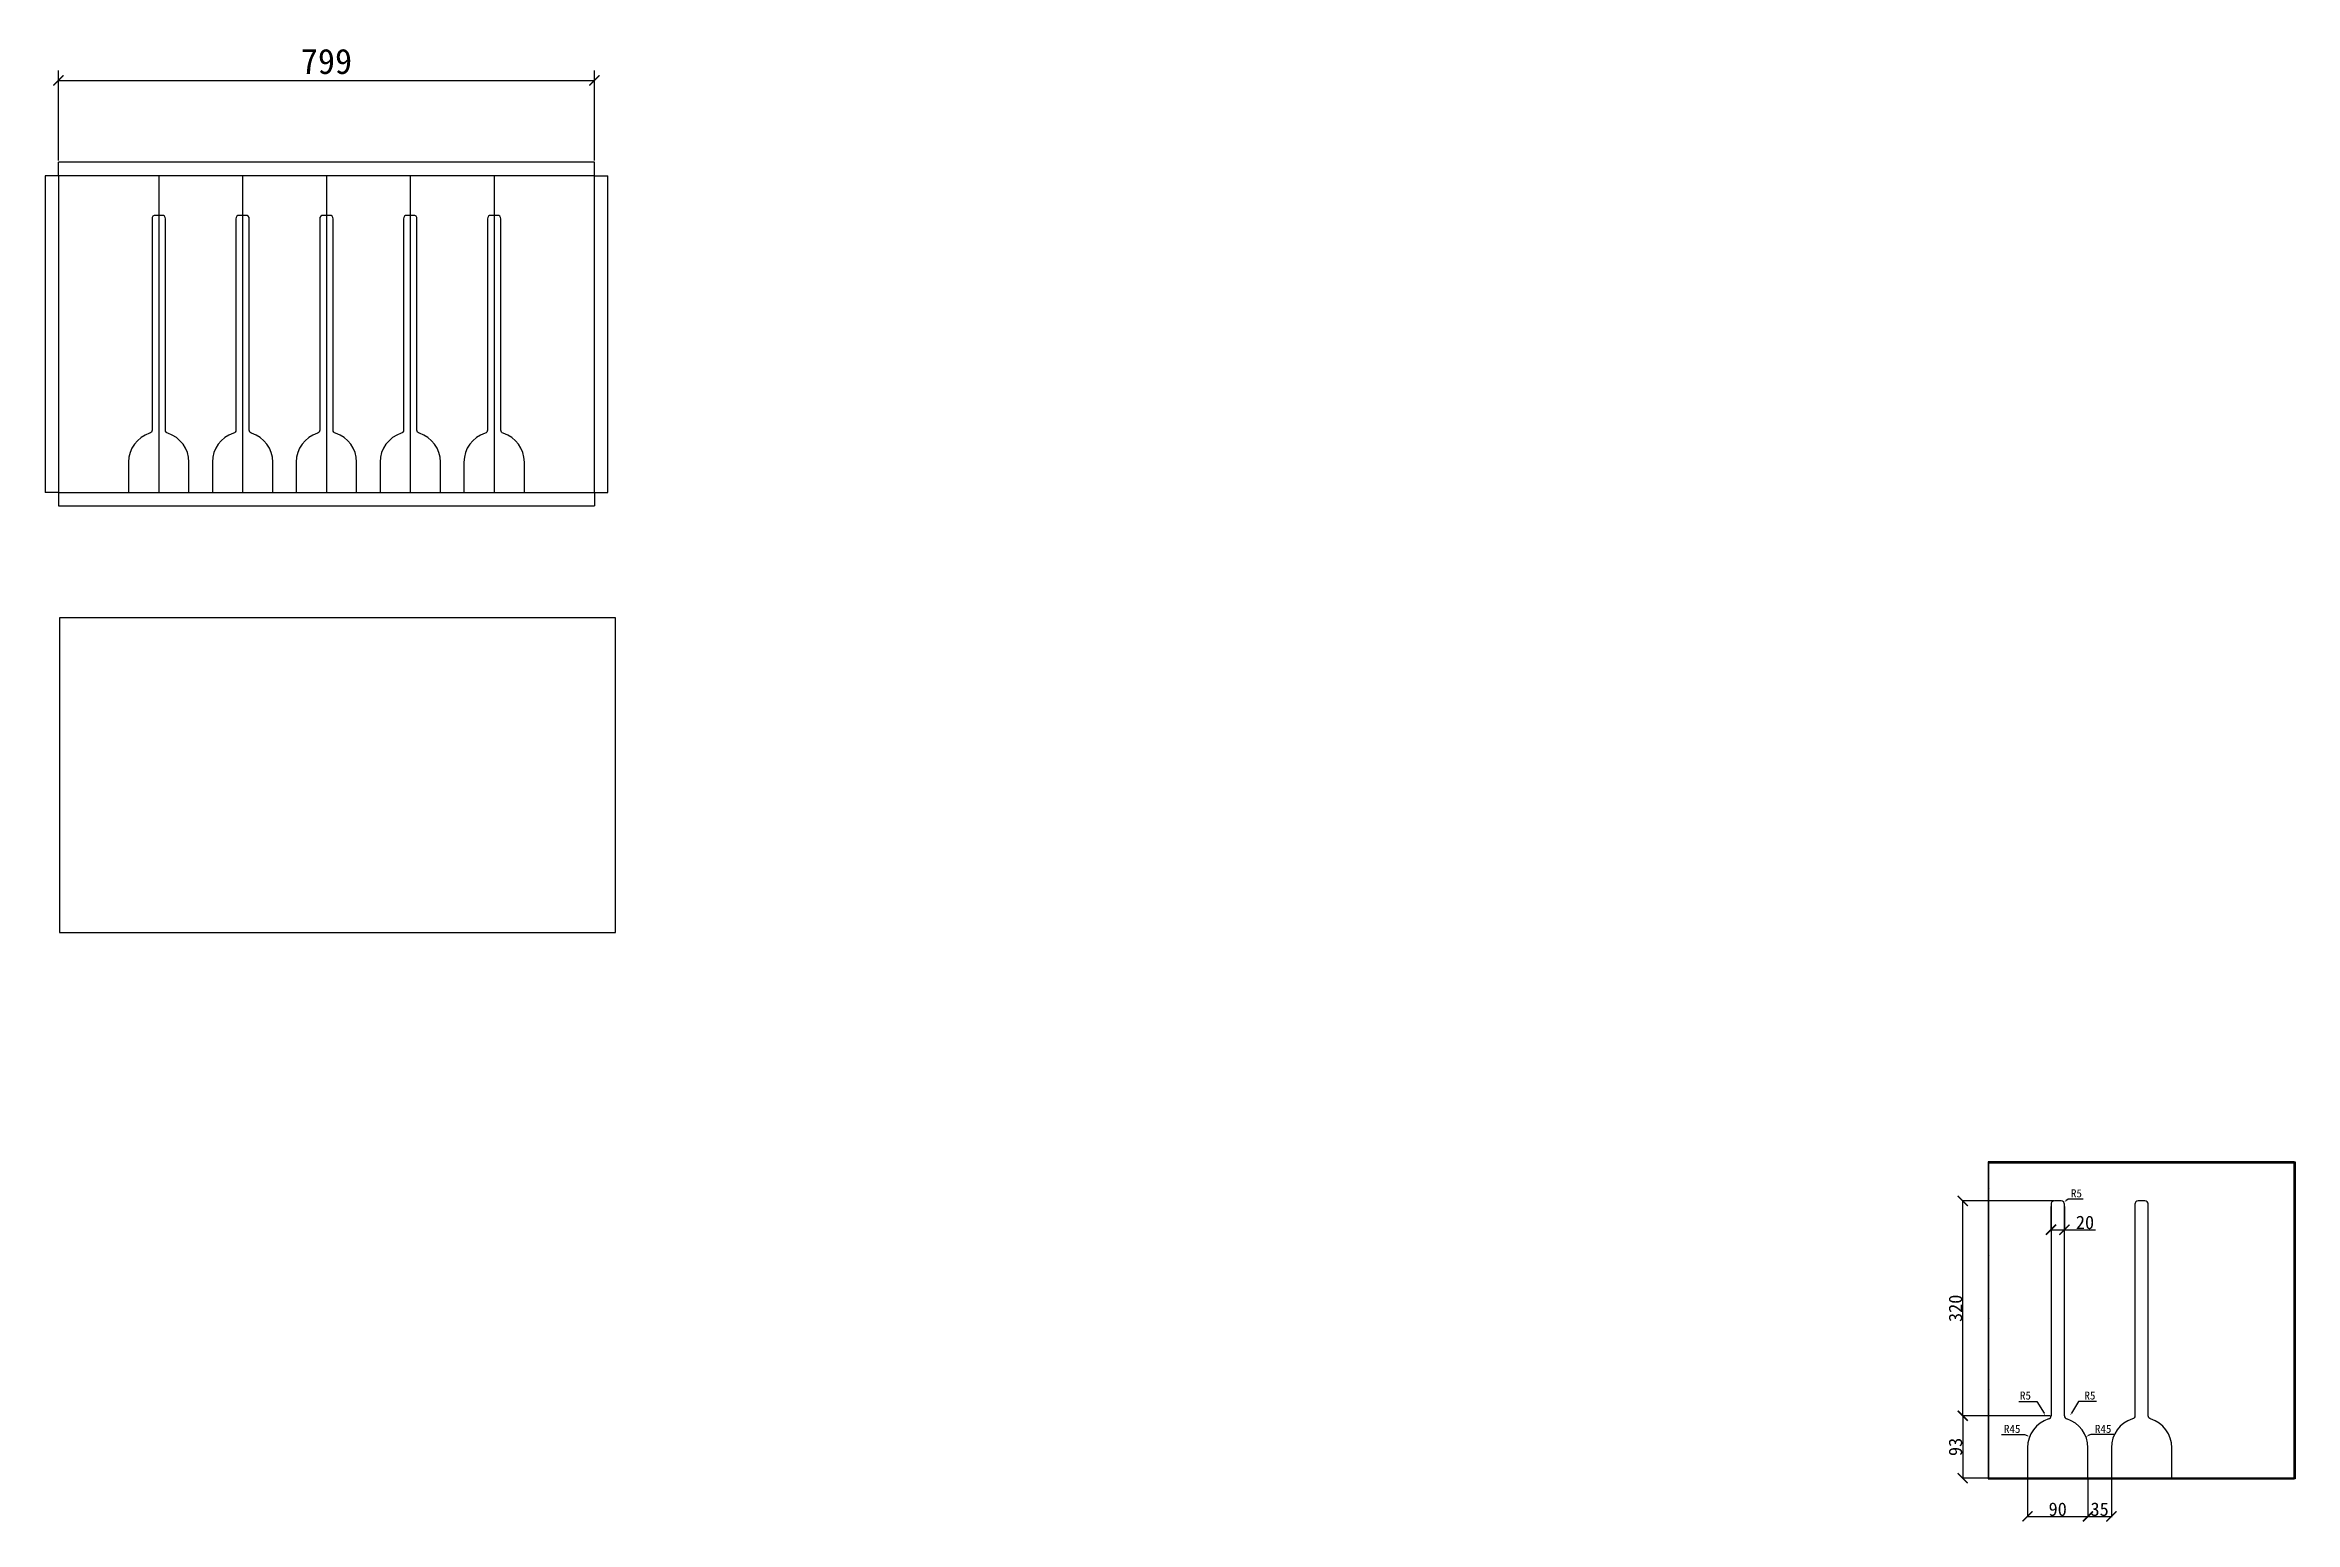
# Model space of a CAD drawing. Header units: millimetres. Extents: x -44117 to 256353, y -2095463 to 65325.
# Drawn here: x 81481 to 84835, y -438237 to -436036 of the extents above; entities that cross this region are included whole.
import ezdxf

# ---------------------------------------------------------------- set-up
doc = ezdxf.new("R2010")
doc.units = ezdxf.units.MM
doc.header["$LTSCALE"] = 10
doc.layers.add('.', color=8, linetype='Continuous')
doc.layers.add('Steel', color=3, linetype='Continuous')
doc.dimstyles.new('DIM_S_WH', dxfattribs={"dimscale": 4, "dimtxt": 5.5, "dimasz": 3.5, "dimexe": 1.25, "dimexo": 0.625, "dimtad": 1, "dimtoh": 1, "dimdec": 1, "dimtxsty": 'Standard', "dimcen": 0, "dimclrd": 7, "dimclre": 7, "dimadec": 0, "dimazin": 0, "dimtfac": 1, "dimtdec": 1, "dimtofl": 0, "dimtmove": 0, "dimatfit": 3, "dimfxl": 0, "dimarcsym": 0})
doc.dimstyles.new('ISO-25', dxfattribs={"dimtxt": 2.5, "dimasz": 2.5, "dimexe": 1, "dimexo": 1, "dimtad": 1, "dimtxsty": 'Standard', "dimblk": 'ARCHTICK', "dimcen": 2.5, "dimadec": 0, "dimazin": 0, "dimtfac": 1, "dimtmove": 0, "dimatfit": 3, "dimfxl": 0, "dimarcsym": 0})

msp = doc.modelspace()

# ---------------------------------------------------------------- texts
at = {"char_height": 12, "width": 0.39758, "attachment_point": 5}
for insert in [(84433.58588, -438048.31093, 0), (84529.66711, -438048.31093, 0)]:
    msp.add_mtext('R5', dxfattribs=dict(at, insert=insert))

# ---------------------------------------------------------------- blocks, each defined once
blk = doc.blocks.new('_ArchTick')
at = {"color": 0, "linetype": 'ByBlock', "const_width": 0.15}
blk.add_lwpolyline([(-0.5, -0.5), (0.5, 0.5)], dxfattribs=at)
blk = doc.blocks.new('*D3728')
at = {"color": 0, "lineweight": -2}
for p, q in [((81501.5, -436208.3), (81501.5, -436073.8)), ((81501.5, -436088.8), (82300.5, -436088.8)), ((82300.5, -436208.3), (82300.5, -436073.8))]:
    blk.add_line(p, q, dxfattribs=at)
at = {"layer": 'Defpoints', "color": 0}
for p in [(82300.5, -436088.8), (81501.5, -436230.8), (82300.5, -436230.8)]:
    blk.add_point(p, dxfattribs=at)
at = {"color": 0, "lineweight": -2, "xscale": 15, "yscale": 15, "zscale": 15, "rotation": 180}
blk.add_blockref('_ArchTick', (81501.5, -436088.8), dxfattribs=at)
at = {"color": 0, "lineweight": -2, "xscale": 15, "yscale": 15, "zscale": 15}
blk.add_blockref('_ArchTick', (82300.5, -436088.8), dxfattribs=at)
at = {"color": 0, "insert": (81901, -436060.7), "char_height": 37.5, "attachment_point": 5}
blk.add_mtext('799', dxfattribs=at)
blk = doc.blocks.new('*D3720')
at = {"color": 0, "lineweight": -2}
for p, q in [((84436.6, -438172.3), (84436.6, -438229.3)), ((84526.6, -438172.3), (84526.6, -438229.3)), ((84436.6, -438228.3), (84526.6, -438228.3))]:
    blk.add_line(p, q, dxfattribs=at)
at = {"layer": 'Defpoints', "color": 0}
for p in [(84436.6, -438171.3), (84526.6, -438171.3), (84526.6, -438228.3)]:
    blk.add_point(p, dxfattribs=at)
at = {"color": 0, "lineweight": -2, "xscale": 15, "yscale": 15, "zscale": 15, "rotation": 180}
blk.add_blockref('_ArchTick', (84436.6, -438228.3), dxfattribs=at)
at = {"color": 0, "lineweight": -2, "xscale": 15, "yscale": 15, "zscale": 15}
blk.add_blockref('_ArchTick', (84526.6, -438228.3), dxfattribs=at)
at = {"color": 0, "insert": (84481.6, -438217.7), "char_height": 20, "attachment_point": 5}
blk.add_mtext('90', dxfattribs=at)
blk = doc.blocks.new('*D3721')
at = {"color": 0, "lineweight": -2}
for p, q in [((84526.6, -438172.3), (84526.6, -438229.3)), ((84561.6, -438172.3), (84561.6, -438229.3)), ((84526.6, -438228.3), (84561.6, -438228.3))]:
    blk.add_line(p, q, dxfattribs=at)
at = {"layer": 'Defpoints', "color": 0}
for p in [(84526.6, -438171.3), (84561.6, -438171.3), (84561.6, -438228.3)]:
    blk.add_point(p, dxfattribs=at)
at = {"color": 0, "lineweight": -2, "xscale": 15, "yscale": 15, "zscale": 15, "rotation": 180}
blk.add_blockref('_ArchTick', (84526.6, -438228.3), dxfattribs=at)
at = {"color": 0, "lineweight": -2, "xscale": 15, "yscale": 15, "zscale": 15}
blk.add_blockref('_ArchTick', (84561.6, -438228.3), dxfattribs=at)
at = {"color": 0, "insert": (84544.1, -438217.7), "char_height": 20, "attachment_point": 5}
blk.add_mtext('35', dxfattribs=at)
blk = doc.blocks.new('*D3722')
at = {"color": 0, "lineweight": -2}
for p, q in [((84471.6, -437766.4), (84471.6, -437802.1)), ((84491.6, -437766.8), (84491.6, -437802.1)), ((84471.6, -437801.1), (84491.6, -437801.1)), ((84491.6, -437801.1), (84537.9, -437801.1))]:
    blk.add_line(p, q, dxfattribs=at)
at = {"layer": 'Defpoints', "color": 0}
for p in [(84471.6, -437765.4), (84491.6, -437765.8), (84491.6, -437801.1)]:
    blk.add_point(p, dxfattribs=at)
at = {"color": 0, "lineweight": -2, "xscale": 15, "yscale": 15, "zscale": 15, "rotation": 180}
blk.add_blockref('_ArchTick', (84471.6, -437801.1), dxfattribs=at)
at = {"color": 0, "lineweight": -2, "xscale": 15, "yscale": 15, "zscale": 15}
blk.add_blockref('_ArchTick', (84491.6, -437801.1), dxfattribs=at)
at = {"color": 0, "insert": (84522.3, -437790.4), "char_height": 20, "attachment_point": 5}
blk.add_mtext('20', dxfattribs=at)
blk = doc.blocks.new('*D3723')
at = {"color": 7, "lineweight": -2}
for p, q in [((84497.1, -437755.6), (84493.9, -437758)), ((84519.6, -437755.6), (84497.1, -437755.6))]:
    blk.add_line(p, q, dxfattribs=at)
at = {"color": 7}
blk.add_solid([(84493.5, -437757.4), (84494.3, -437758.5), (84490.7, -437760.4)], dxfattribs=at)
at = {"layer": 'Defpoints', "color": 0}
for p in [(84486.6, -437763.3), (84490.7, -437760.4)]:
    blk.add_point(p, dxfattribs=at)
at = {"color": 0, "insert": (84509.6, -437747.1), "char_height": 12, "attachment_point": 5}
blk.add_mtext('R5', dxfattribs=at)
blk = doc.blocks.new('*D3724')
at = {"color": 0, "lineweight": -2}
for p, q in [((84475.6, -437758.3), (84339, -437758.3)), ((84340, -438078.3), (84340, -437758.3)), ((84470.6, -438078.3), (84339, -438078.3))]:
    blk.add_line(p, q, dxfattribs=at)
at = {"layer": 'Defpoints', "color": 0}
for p in [(84340, -437758.3), (84476.6, -437758.3), (84471.6, -438078.3)]:
    blk.add_point(p, dxfattribs=at)
at = {"color": 0, "lineweight": -2, "xscale": 15, "yscale": 15, "zscale": 15}
for p, rotation in [((84340, -437758.3), 90), ((84340, -438078.3), 270)]:
    blk.add_blockref('_ArchTick', p, dxfattribs=dict(at, rotation=rotation))
at = {"color": 0, "insert": (84329.3, -437918.3), "char_height": 20, "attachment_point": 5, "rotation": 90}
blk.add_mtext('320', dxfattribs=at)
blk = doc.blocks.new('*D3725')
at = {"color": 0, "lineweight": -2}
for p, q in [((84470.6, -438078.3), (84339, -438078.3)), ((84340, -438078.3), (84340, -438171.3)), ((84435.6, -438171.3), (84339, -438171.3))]:
    blk.add_line(p, q, dxfattribs=at)
at = {"layer": 'Defpoints', "color": 0}
for p in [(84471.6, -438078.3), (84340, -438171.3), (84436.6, -438171.3)]:
    blk.add_point(p, dxfattribs=at)
at = {"color": 0, "lineweight": -2, "xscale": 15, "yscale": 15, "zscale": 15}
for p, rotation in [((84340, -438078.3), 90), ((84340, -438171.3), 270)]:
    blk.add_blockref('_ArchTick', p, dxfattribs=dict(at, rotation=rotation))
at = {"color": 0, "insert": (84329.3, -438124.8), "char_height": 20, "attachment_point": 5, "rotation": 90}
blk.add_mtext('93', dxfattribs=at)
blk = doc.blocks.new('*D3726')
at = {"color": 7, "lineweight": -2}
for p, q in [((84530.9, -438106.5), (84527.2, -438108)), ((84565.4, -438106.5), (84530.9, -438106.5))]:
    blk.add_line(p, q, dxfattribs=at)
at = {"color": 7}
blk.add_solid([(84526.9, -438107.4), (84527.4, -438108.6), (84523.5, -438109.5)], dxfattribs=at)
at = {"layer": 'Defpoints', "color": 0}
for p in [(84523.5, -438109.5), (84481.6, -438126)]:
    blk.add_point(p, dxfattribs=at)
at = {"color": 0, "insert": (84549.4, -438098), "char_height": 12, "attachment_point": 5}
blk.add_mtext('R45', dxfattribs=at)
blk = doc.blocks.new('*D3727')
at = {"color": 7, "lineweight": -2}
for p, q in [((84397.8, -438106.5), (84432.3, -438106.5)), ((84432.3, -438106.5), (84436.1, -438108))]:
    blk.add_line(p, q, dxfattribs=at)
at = {"color": 7}
blk.add_solid([(84435.8, -438108.6), (84436.3, -438107.4), (84439.8, -438109.5)], dxfattribs=at)
at = {"layer": 'Defpoints', "color": 0}
for p in [(84439.8, -438109.5), (84481.6, -438126)]:
    blk.add_point(p, dxfattribs=at)
at = {"color": 0, "insert": (84413.8, -438098), "char_height": 12, "attachment_point": 5}
blk.add_mtext('R45', dxfattribs=at)

# ---------------------------------------------------------------- dimensions: what is measured, and where the dimension line sits
for base, p1, p2, override, picture, middle in [((82300.47923, -436088.78209), (81501.47923, -436230.81127), (82300.47923, -436230.81127), {"dimscale": 15, "dimasz": 1, "dimexo": 1.5}, '*D3728', (81900.97923, -436060.65709)), ((84491.6265, -437801.06248, 0), (84471.6265, -437765.40854, 0), (84491.6265, -437765.8222, 0), {"dimtxt": 20, "dimasz": 15}, '*D3722', (84522.2515, -437790.43748, 0)), ((84526.6265, -438228.32298, 0), (84436.6265, -438171.32636, 0), (84526.6265, -438171.32636, 0), {"dimtxt": 20, "dimasz": 15}, '*D3720', (84481.6265, -438217.69798, 0)), ((84561.6265, -438228.32298, 0), (84526.6265, -438171.32636, 0), (84561.6265, -438171.32636, 0), {"dimtxt": 20, "dimasz": 15}, '*D3721', (84544.1265, -438217.69798, 0))]:
    dim = msp.add_linear_dim(base=base, p1=p1, p2=p2, dimstyle='ISO-25', override=override)
    dim.commit()
    dim.dimension.update_dxf_attribs({"geometry": picture, "text_midpoint": middle})
for center, mpoint, picture, middle in [((84486.6265, -437763.3222, 0), (84490.65287, -437760.35769, 0), '*D3723', (84509.59507, -437747.11447, 0)), ((84481.6265, -438126.02636, 0), (84439.78478, -438109.46522, 0), '*D3727', (84413.84626, -438098.02102, 0)), ((84481.6265, -438126.02636, 0), (84523.46821, -438109.46522, 0), '*D3726', (84549.40673, -438098.02102, 0))]:
    dim = msp.add_radius_dim(center=center, mpoint=mpoint, dimstyle='DIM_S_WH', override={"dimtxt": 3, "dimasz": 1})
    dim.commit()
    dim.dimension.update_dxf_attribs({"geometry": picture, "text_midpoint": middle})
for base, p2, override, picture, middle in [((84339.96207, -437758.3222, 0), (84476.6265, -437758.3222, 0), {"dimtxt": 20, "dimasz": 15, "dimdec": 1}, '*D3724', (84329.33707, -437918.3258, 0)), ((84339.96207, -438171.32636, 0), (84436.6265, -438171.32636, 0), {"dimtxt": 20, "dimasz": 15}, '*D3725', (84329.33707, -438124.82788, 0))]:
    dim = msp.add_linear_dim(base=base, p1=(84471.6265, -438078.3294, 0), p2=p2, angle=90, dimstyle='ISO-25', override=override)
    dim.commit()
    dim.dimension.update_dxf_attribs({"geometry": picture, "text_midpoint": middle})

# ---------------------------------------------------------------- hatches: boundary and pattern name
at = {"layer": '.'}
h = msp.add_hatch(color=1, dxfattribs=at)
h.dxf.hatch_style = 1
h.paths.add_polyline_path([(84404.3265, -437701.32636), (84403.1265, -437700.12636), (84399.1265, -437700.12636), (84397.9265, -437701.32636)])
h = msp.add_hatch(color=1, dxfattribs=at)
h.dxf.hatch_style = 1
h.paths.add_polyline_path([(84484.8265, -437701.32636), (84483.6265, -437700.12636), (84479.6265, -437700.12636), (84478.4265, -437701.32636)])
h = msp.add_hatch(color=1, dxfattribs=at)
h.dxf.hatch_style = 1
h.paths.add_polyline_path([(84609.8265, -437701.32636), (84608.6265, -437700.12636), (84604.6265, -437700.12636), (84603.4265, -437701.32636)])
h = msp.add_hatch(color=1, dxfattribs=at)
h.dxf.hatch_style = 1
h.paths.add_polyline_path([(84734.8265, -437701.32636), (84733.6265, -437700.12636), (84729.6265, -437700.12636), (84728.4265, -437701.32636)])
h = msp.add_hatch(color=1, dxfattribs=at)
h.dxf.hatch_style = 1
h.paths.add_polyline_path([(84815.3265, -437701.32636), (84814.1265, -437700.12636), (84810.1265, -437700.12636), (84808.9265, -437701.32636)])
h = msp.add_hatch(color=1, dxfattribs=at)
h.dxf.hatch_style = 1
h.paths.add_polyline_path([(84379.1265, -437739.52636), (84377.9265, -437738.32636), (84377.9265, -437734.32636), (84379.1265, -437733.12636)])
h = msp.add_hatch(color=1, dxfattribs=at)
h.dxf.hatch_style = 1
h.paths.add_polyline_path([(84834.1265, -437739.52636), (84835.3265, -437738.32636), (84835.3265, -437734.32636), (84834.1265, -437733.12636)])
h = msp.add_hatch(color=1, dxfattribs=at)
h.dxf.hatch_style = 1
h.paths.add_polyline_path([(84379.1265, -437839.52636), (84377.9265, -437838.32636), (84377.9265, -437834.32636), (84379.1265, -437833.12636)])
h = msp.add_hatch(color=1, dxfattribs=at)
h.dxf.hatch_style = 1
h.paths.add_polyline_path([(84834.1265, -437839.52636), (84835.3265, -437838.32636), (84835.3265, -437834.32636), (84834.1265, -437833.12636)])
h = msp.add_hatch(color=1, dxfattribs=at)
h.dxf.hatch_style = 1
h.paths.add_polyline_path([(84379.1265, -437939.52636), (84377.9265, -437938.32636), (84377.9265, -437934.32636), (84379.1265, -437933.12636)])
h = msp.add_hatch(color=1, dxfattribs=at)
h.dxf.hatch_style = 1
h.paths.add_polyline_path([(84834.1265, -437939.52636), (84835.3265, -437938.32636), (84835.3265, -437934.32636), (84834.1265, -437933.12636)])
h = msp.add_hatch(color=1, dxfattribs=at)
h.dxf.hatch_style = 1
h.paths.add_polyline_path([(84379.1265, -438039.52636), (84377.9265, -438038.32636), (84377.9265, -438034.32636), (84379.1265, -438033.12636)])
h = msp.add_hatch(color=1, dxfattribs=at)
h.dxf.hatch_style = 1
h.paths.add_polyline_path([(84834.1265, -438039.52636), (84835.3265, -438038.32636), (84835.3265, -438034.32636), (84834.1265, -438033.12636)])
h = msp.add_hatch(color=1, dxfattribs=at)
h.dxf.hatch_style = 1
h.paths.add_polyline_path([(84379.1265, -438139.52636), (84377.9265, -438138.32636), (84377.9265, -438134.32636), (84379.1265, -438133.12636)])
h = msp.add_hatch(color=1, dxfattribs=at)
h.dxf.hatch_style = 1
h.paths.add_polyline_path([(84834.1265, -438139.52636), (84835.3265, -438138.32636), (84835.3265, -438134.32636), (84834.1265, -438133.12636)])
h = msp.add_hatch(color=1, dxfattribs=at)
h.dxf.hatch_style = 1
h.paths.add_polyline_path([(84404.3265, -438171.32636), (84403.1265, -438172.52636), (84399.1265, -438172.52636), (84397.9265, -438171.32636)])
h = msp.add_hatch(color=1, dxfattribs=at)
h.dxf.hatch_style = 1
h.paths.add_polyline_path([(84484.8265, -438171.32636), (84483.6265, -438172.52636), (84479.6265, -438172.52636), (84478.4265, -438171.32636)])
h = msp.add_hatch(color=1, dxfattribs=at)
h.dxf.hatch_style = 1
h.paths.add_polyline_path([(84609.8265, -438171.32636), (84608.6265, -438172.52636), (84604.6265, -438172.52636), (84603.4265, -438171.32636)])
h = msp.add_hatch(color=1, dxfattribs=at)
h.dxf.hatch_style = 1
h.paths.add_polyline_path([(84734.8265, -438171.32636), (84733.6265, -438172.52636), (84729.6265, -438172.52636), (84728.4265, -438171.32636)])
h = msp.add_hatch(color=1, dxfattribs=at)
h.dxf.hatch_style = 1
h.paths.add_polyline_path([(84815.3265, -438171.32636), (84814.1265, -438172.52636), (84810.1265, -438172.52636), (84808.9265, -438171.32636)])

# ---------------------------------------------------------------- linework, layer by layer
for p, q in [((81481.47923, -436230.81127), (81481.47923, -436702.81127)), ((81501.47923, -436230.81127), (81481.47923, -436230.81127)), ((82300.47923, -436210.81127), (81501.47923, -436210.81127)), ((81501.47923, -436230.81127), (81501.47923, -436210.81127)), ((82300.47923, -436230.81127), (81501.47923, -436230.81127)), ((81501.47923, -436230.81127), (81501.47923, -436702.81127)), ((81650.97923, -436230.81127), (81650.97923, -436702.81127)), ((81775.97923, -436230.81127), (81775.97923, -436702.81127)), ((81900.97923, -436230.81127), (81900.97923, -436702.81127)), ((82025.97923, -436230.81127), (82025.97923, -436702.81127)), ((82150.97923, -436230.81127), (82150.97923, -436702.81127)), ((82300.47923, -436230.81127), (82300.47923, -436210.81127)), ((82300.47923, -436702.81127), (82300.47923, -436230.81127)), ((82300.47923, -436230.81127), (82320.47923, -436230.81127)), ((82320.47923, -436702.81127), (82320.47923, -436230.81127)), ((81501.47923, -436702.81127), (81481.47923, -436702.81127)), ((81501.47923, -436702.81127), (82300.47923, -436702.81127)), ((81501.47923, -436702.81127), (81501.47923, -436722.81127)), ((82300.47923, -436702.81127), (82320.47923, -436702.81127)), ((82300.47923, -436702.81127), (82300.47923, -436722.81127)), ((81501.47923, -436722.81127), (82300.47923, -436722.81127)), ((82331.87923, -436889.74892), (81503.07923, -436889.74892)), ((81503.07923, -436889.74892), (81503.07923, -437358.54892)), ((82331.87923, -437358.54892), (82331.87923, -436889.74892)), ((81503.07923, -437358.54892), (82331.87923, -437358.54892))]:
    msp.add_line(p, q)
at = {"color": 7}
for p, q in [((84423.86555, -438056.91325, 0), (84450.40239, -438056.91325, 0)), ((84450.40239, -438056.91325, 0), (84461.21968, -438074.69844, 0)), ((84512.8506, -438056.91325, 0), (84502.03331, -438074.69844, 0)), ((84539.38744, -438056.91325, 0), (84512.8506, -438056.91325, 0))]:
    msp.add_line(p, q, dxfattribs=at)
at = {"elevation": 0}
for points in [[(84404.3265, -437701.32636), (84397.9265, -437701.32636), (84399.1265, -437700.12636), (84403.1265, -437700.12636)], [(84484.8265, -437701.32636), (84478.4265, -437701.32636), (84479.6265, -437700.12636), (84483.6265, -437700.12636)], [(84609.8265, -437701.32636), (84603.4265, -437701.32636), (84604.6265, -437700.12636), (84608.6265, -437700.12636)], [(84734.8265, -437701.32636), (84728.4265, -437701.32636), (84729.6265, -437700.12636), (84733.6265, -437700.12636)], [(84815.3265, -437701.32636), (84808.9265, -437701.32636), (84810.1265, -437700.12636), (84814.1265, -437700.12636)], [(84379.1265, -437739.52636), (84379.1265, -437733.12636), (84377.9265, -437734.32636), (84377.9265, -437738.32636)], [(84834.1265, -437739.52636), (84834.1265, -437733.12636), (84835.3265, -437734.32636), (84835.3265, -437738.32636)], [(84379.1265, -437839.52636), (84379.1265, -437833.12636), (84377.9265, -437834.32636), (84377.9265, -437838.32636)], [(84834.1265, -437839.52636), (84834.1265, -437833.12636), (84835.3265, -437834.32636), (84835.3265, -437838.32636)], [(84379.1265, -437939.52636), (84379.1265, -437933.12636), (84377.9265, -437934.32636), (84377.9265, -437938.32636)], [(84834.1265, -437939.52636), (84834.1265, -437933.12636), (84835.3265, -437934.32636), (84835.3265, -437938.32636)], [(84379.1265, -438039.52636), (84379.1265, -438033.12636), (84377.9265, -438034.32636), (84377.9265, -438038.32636)], [(84834.1265, -438039.52636), (84834.1265, -438033.12636), (84835.3265, -438034.32636), (84835.3265, -438038.32636)], [(84379.1265, -438139.52636), (84379.1265, -438133.12636), (84377.9265, -438134.32636), (84377.9265, -438138.32636)], [(84834.1265, -438139.52636), (84834.1265, -438133.12636), (84835.3265, -438134.32636), (84835.3265, -438138.32636)], [(84404.3265, -438171.32636), (84397.9265, -438171.32636), (84399.1265, -438172.52636), (84403.1265, -438172.52636)], [(84484.8265, -438171.32636), (84478.4265, -438171.32636), (84479.6265, -438172.52636), (84483.6265, -438172.52636)], [(84609.8265, -438171.32636), (84603.4265, -438171.32636), (84604.6265, -438172.52636), (84608.6265, -438172.52636)], [(84734.8265, -438171.32636), (84728.4265, -438171.32636), (84729.6265, -438172.52636), (84733.6265, -438172.52636)], [(84815.3265, -438171.32636), (84808.9265, -438171.32636), (84810.1265, -438172.52636), (84814.1265, -438172.52636)]]:
    msp.add_lwpolyline(points, close=True, dxfattribs=at)
at = {"color": 7}
for points in [[(84461.78927, -438074.35201, 0), (84460.6501, -438075.04487, 0), (84463.29828, -438078.11596, 0)], [(84501.46372, -438074.35201, 0), (84502.60289, -438075.04487, 0), (84499.95471, -438078.11596, 0)]]:
    msp.add_solid(points, dxfattribs=at)
at = {"layer": 'Steel'}
for p, q in [((84471.6265, -437763.3222, 0), (84471.6265, -437768.3222, 0)), ((84471.6265, -437768.3222, 0), (84471.6265, -438078.3294, 0)), ((84486.6265, -437758.3222, 0), (84476.6265, -437758.3222, 0)), ((84491.6265, -437768.3222, 0), (84491.6265, -437763.3222, 0)), ((84491.6265, -438078.3294, 0), (84491.6265, -437768.3222, 0)), ((84436.6265, -438126.02636, 0), (84436.6265, -438171.32636, 0)), ((84526.6265, -438171.32636, 0), (84526.6265, -438126.02636, 0))]:
    msp.add_line(p, q, dxfattribs=at)
at = {"layer": 'Steel', "elevation": 0}
for points in [[(81695.97923, -436702.81127), (81695.97923, -436657.51127, 0.3275382217), (81664.47923, -436614.58401, -0.3275382217), (81660.97923, -436609.81431), (81660.97923, -436299.80712), (81660.97923, -436294.80712, 0.4142135624), (81655.97923, -436289.80712), (81645.97923, -436289.80712, 0.4142135624), (81640.97923, -436294.80712), (81640.97923, -436299.80712), (81640.97923, -436609.81431, -0.3275382217), (81637.47923, -436614.58401, 0.3275382217), (81605.97923, -436657.51127), (81605.97923, -436702.81127)], [(81820.97923, -436702.81127), (81820.97923, -436657.51127, 0.3275382217), (81789.47923, -436614.58401, -0.3275382217), (81785.97923, -436609.81431), (81785.97923, -436299.80712), (81785.97923, -436294.80712, 0.4142135624), (81780.97923, -436289.80712), (81770.97923, -436289.80712, 0.4142135624), (81765.97923, -436294.80712), (81765.97923, -436299.80712), (81765.97923, -436609.81431, -0.3275382217), (81762.47923, -436614.58401, 0.3275382217), (81730.97923, -436657.51127), (81730.97923, -436702.81127)], [(81945.97923, -436702.81127), (81945.97923, -436657.51127, 0.3275382217), (81914.47923, -436614.58401, -0.3275382217), (81910.97923, -436609.81431), (81910.97923, -436299.80712), (81910.97923, -436294.80712, 0.4142135624), (81905.97923, -436289.80712), (81895.97923, -436289.80712, 0.4142135624), (81890.97923, -436294.80712), (81890.97923, -436299.80712), (81890.97923, -436609.81431, -0.3275382217), (81887.47923, -436614.58401, 0.3275382217), (81855.97923, -436657.51127), (81855.97923, -436702.81127)], [(82070.97923, -436702.81127), (82070.97923, -436657.51127, 0.3275382217), (82039.47923, -436614.58401, -0.3275382217), (82035.97923, -436609.81431), (82035.97923, -436299.80712), (82035.97923, -436294.80712, 0.4142135624), (82030.97923, -436289.80712), (82020.97923, -436289.80712, 0.4142135624), (82015.97923, -436294.80712), (82015.97923, -436299.80712), (82015.97923, -436609.81431, -0.3275382217), (82012.47923, -436614.58401, 0.3275382217), (81980.97923, -436657.51127), (81980.97923, -436702.81127)], [(82195.97923, -436702.81127), (82195.97923, -436657.51127, 0.3275382217), (82164.47923, -436614.58401, -0.3275382217), (82160.97923, -436609.81431), (82160.97923, -436299.80712), (82160.97923, -436294.80712, 0.4142135624), (82155.97923, -436289.80712), (82145.97923, -436289.80712, 0.4142135624), (82140.97923, -436294.80712), (82140.97923, -436299.80712), (82140.97923, -436609.81431, -0.3275382217), (82137.47923, -436614.58401, 0.3275382217), (82105.97923, -436657.51127), (82105.97923, -436702.81127)], [(84651.6265, -438171.32636), (84651.6265, -438126.02636, 0.3275382217), (84620.1265, -438083.09909, -0.3275382217), (84616.6265, -438078.3294), (84616.6265, -437768.3222), (84616.6265, -437763.3222, 0.4142135624), (84611.6265, -437758.3222), (84601.6265, -437758.3222, 0.4142135624), (84596.6265, -437763.3222), (84596.6265, -437768.3222), (84596.6265, -438078.3294, -0.3275382217), (84593.1265, -438083.09909, 0.3275382217), (84561.6265, -438126.02636), (84561.6265, -438171.32636)]]:
    msp.add_lwpolyline(points, format="xyb", dxfattribs=at)
for points in [[(84377.9265, -438172.52636), (84379.1265, -438172.52636), (84379.1265, -437700.12636), (84377.9265, -437700.12636)], [(84379.1265, -437701.32636), (84834.1265, -437701.32636), (84834.1265, -437700.12636), (84379.1265, -437700.12636)], [(84835.3265, -438172.52636), (84834.1265, -438172.52636), (84834.1265, -437700.12636), (84835.3265, -437700.12636)], [(84379.1265, -438172.52636), (84834.1265, -438172.52636), (84834.1265, -438171.32636), (84379.1265, -438171.32636)]]:
    msp.add_lwpolyline(points, close=True, dxfattribs=at)
at = {"layer": 'Steel'}
for centre, radius, start, end in [((84476.6265, -437763.3222, 0), 5, 90, 180), ((84486.6265, -437763.3222, 0), 5, 0, 90), ((84466.6265, -438078.3294, 0), 5, 287.45760312, 0), ((84496.6265, -438078.3294, 0), 5, 180, 252.54239688), ((84481.6265, -438126.02636, 0), 45, 107.45760312, 180), ((84481.6265, -438126.02636, 0), 45, 0, 72.54239688)]:
    msp.add_arc(centre, radius, start, end, dxfattribs=at)

msp.set_redraw_order([(e.dxf.handle, doc.entitydb.next_handle()) for e in msp.query("TEXT MTEXT ATTDEF DIMENSION ARC_DIMENSION")])  # texts and dimensions are drawn at this point

doc.saveas('drawing.dxf')
